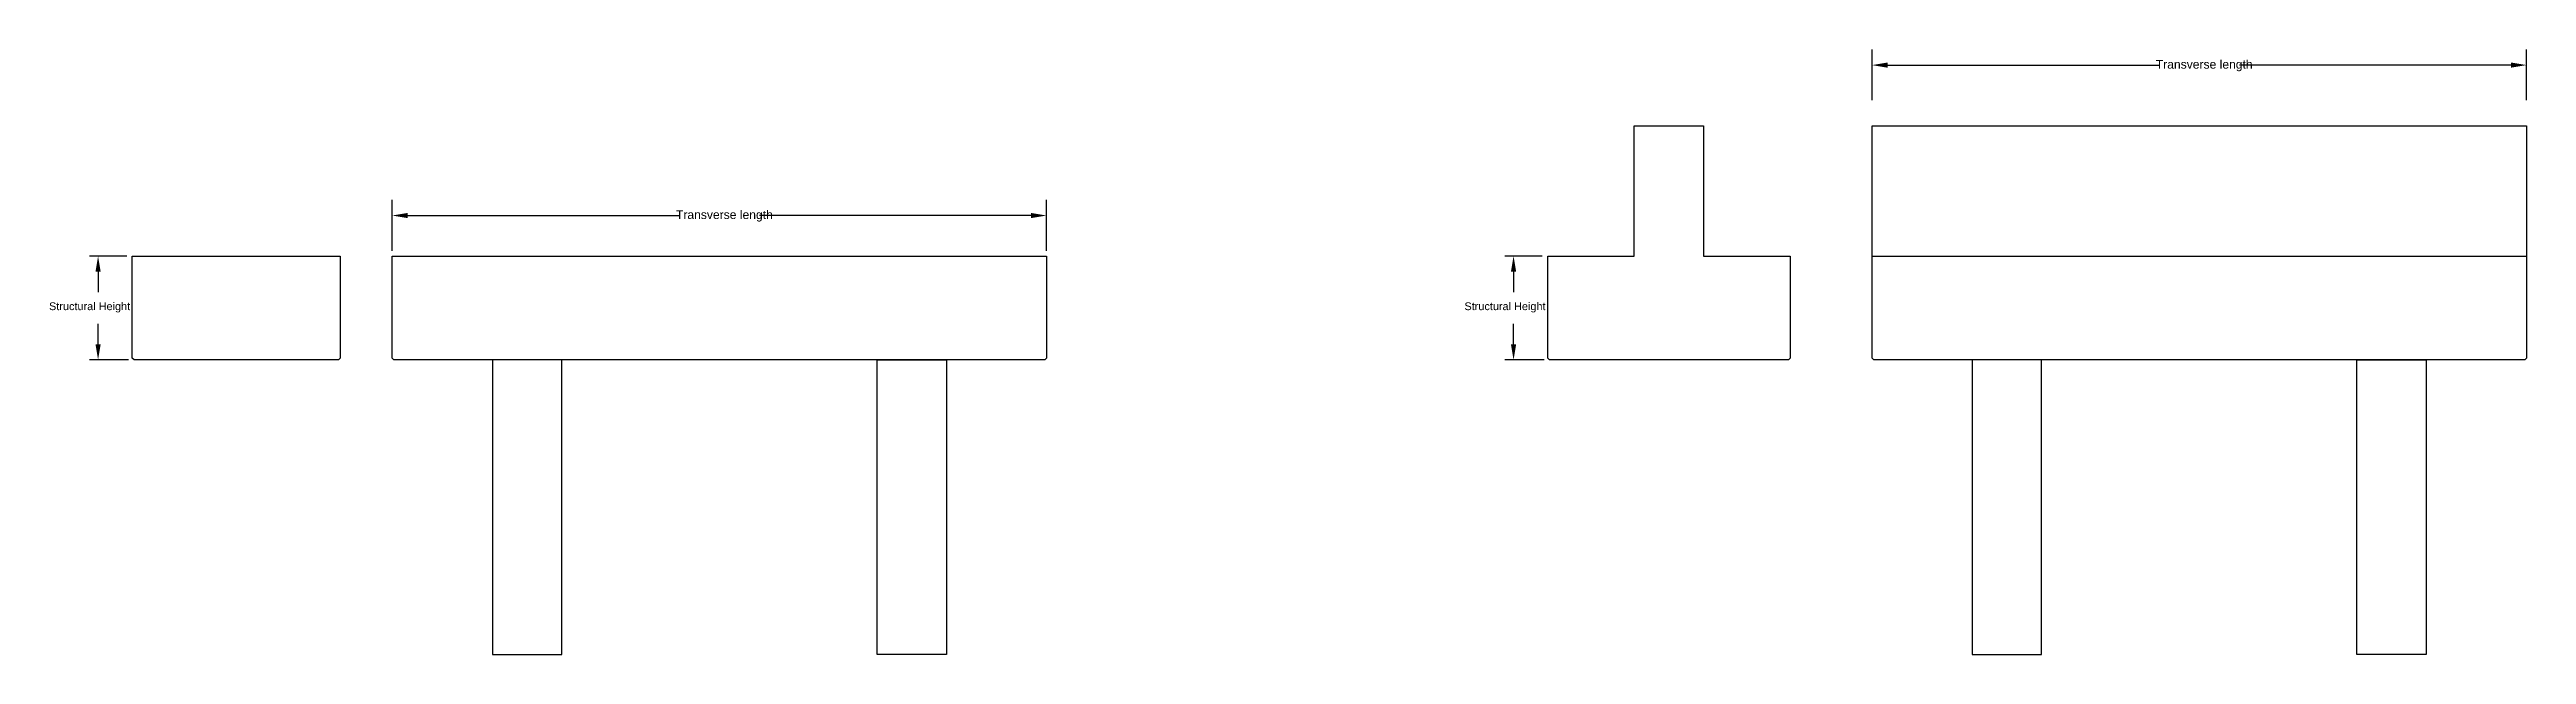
# Model space of a CAD drawing. Header units: inches. Extents: x 16.1 to 76, y 14.1 to 26.1.
# Drawn here: x 47.42 to 76.02, y 18.76 to 25.75 of the extents above; entities that cross this region are included whole.
import ezdxf

# ---------------------------------------------------------------- set-up
doc = ezdxf.new("R2010")
doc.units = ezdxf.units.IN
doc.header["$MEASUREMENT"] = 0
doc.layers.add('5D', color=4, linetype='Continuous')
doc.styles.get("Standard").update_dxf_attribs({"font": 'arial.ttf'})

msp = doc.modelspace()

# ---------------------------------------------------------------- texts
at = {"attachment_point": 5}
for s, insert, char_height in [('\\A1;{\\fArial|b0|i0|c162|p34;Transverse length}', (72.3, 25.561), 0.1), ('\\A1;{\\fArial|b0|i0|c162|p34;Transverse length}', (55.212, 23.825), 0.1), ('\\A1;{\\fArial|b0|i0|c162|p34;Structural Height}', (47.882, 22.769), 0.09), ('\\A1;{\\fArial|b0|i0|c162|p34;Structural Height}', (64.226, 22.769), 0.09)]:
    msp.add_mtext(s, dxfattribs=dict(at, insert=insert, char_height=char_height))

# ---------------------------------------------------------------- linework, layer by layer
for p, q in [((68.464, 25.161), (68.464, 25.747)), ((76.021, 25.161), (76.021, 25.747)), ((68.644, 25.567), (71.78, 25.567)), ((75.841, 25.567), (72.706, 25.567)), ((51.376, 23.424), (51.376, 24.01)), ((51.556, 23.83), (54.692, 23.83)), ((58.753, 23.83), (55.618, 23.83)), ((58.933, 23.424), (58.933, 24.01)), ((48.312, 23.362), (47.881, 23.362)), ((47.98, 23.182), (47.98, 22.944)), ((64.657, 23.362), (64.226, 23.362)), ((64.325, 23.182), (64.325, 22.944)), ((47.98, 22.342), (47.98, 22.58)), ((64.325, 22.342), (64.325, 22.58)), ((48.332, 22.162), (47.881, 22.162)), ((64.677, 22.162), (64.226, 22.162))]:
    msp.add_line(p, q)
for points in [[(52.534, 22.162), (52.534, 18.762), (53.334, 18.762), (53.334, 22.162)], [(57.776, 22.162), (57.776, 18.762), (56.976, 18.762), (56.976, 22.162)], [(69.622, 22.162), (69.622, 18.762), (70.422, 18.762), (70.422, 22.162)], [(74.864, 22.162), (74.864, 18.762), (74.064, 18.762), (74.064, 22.162)]]:
    msp.add_lwpolyline(points, close=True)
for points in [[(68.644, 25.597), (68.644, 25.537), (68.464, 25.567)], [(75.841, 25.597), (75.841, 25.537), (76.021, 25.567)], [(51.556, 23.86), (51.556, 23.8), (51.376, 23.83)], [(58.753, 23.86), (58.753, 23.8), (58.933, 23.83)], [(47.95, 23.182), (48.01, 23.182), (47.98, 23.362)], [(64.295, 23.182), (64.355, 23.182), (64.325, 23.362)], [(47.95, 22.342), (48.01, 22.342), (47.98, 22.162)], [(64.295, 22.342), (64.355, 22.342), (64.325, 22.162)]]:
    msp.add_solid(points)
at = {"layer": '5D'}
for p, q in [((48.375, 22.182), (48.375, 23.362)), ((48.375, 23.362), (50.775, 23.362)), ((50.775, 23.362), (50.775, 22.182)), ((51.376, 22.182), (51.376, 23.362)), ((51.376, 23.362), (58.933, 23.362)), ((58.933, 23.362), (58.933, 22.182)), ((68.464, 23.362), (76.021, 23.362)), ((48.395, 22.162), (48.375, 22.182)), ((49.575, 22.162), (48.395, 22.162)), ((50.755, 22.162), (49.575, 22.162)), ((50.775, 22.182), (50.755, 22.162)), ((51.396, 22.162), (51.376, 22.182)), ((58.913, 22.162), (51.396, 22.162)), ((58.933, 22.182), (58.913, 22.162)), ((68.484, 22.162), (68.464, 22.182)), ((76.001, 22.162), (68.484, 22.162)), ((76.021, 22.182), (76.001, 22.162))]:
    msp.add_line(p, q, dxfattribs=at)
for points in [[(66.119, 22.162), (64.739, 22.162), (64.719, 22.182), (64.719, 23.362), (65.719, 23.362), (65.719, 24.864), (66.119, 24.864)], [(66.519, 24.864), (66.519, 23.362), (67.519, 23.362), (67.519, 22.182), (67.499, 22.162), (66.119, 22.162)], [(66.119, 24.864), (66.519, 24.864)], [(68.464, 22.182), (68.464, 24.864), (76.021, 24.864), (76.021, 22.182)]]:
    msp.add_lwpolyline(points, dxfattribs=at)

msp.set_redraw_order([(e.dxf.handle, doc.entitydb.next_handle()) for e in msp.query("TEXT MTEXT ATTDEF DIMENSION ARC_DIMENSION")])  # texts and dimensions are drawn at this point

doc.saveas('drawing.dxf')
